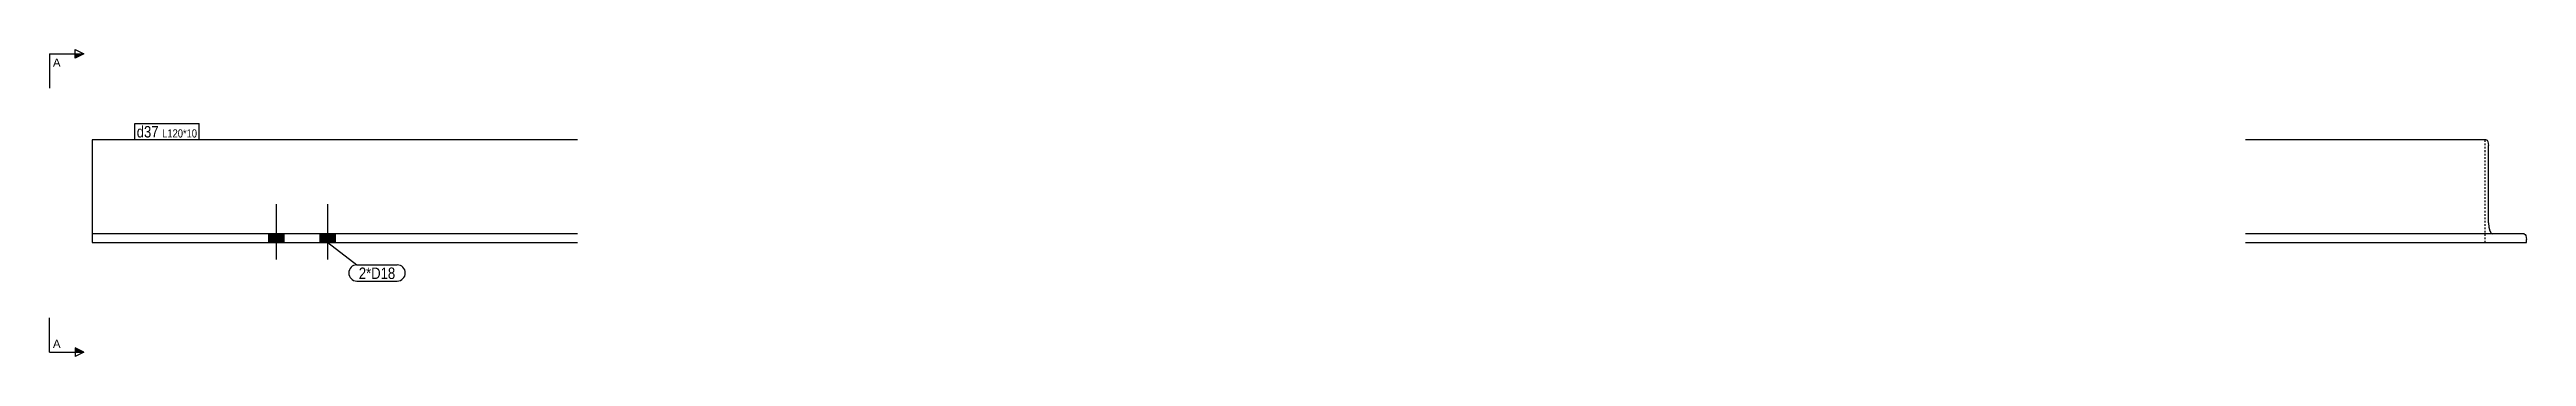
# Model space of a CAD drawing. Header units: millimetres. Extents: x 5 to 18098, y 5 to 371.
# Drawn here: x 15201 to 18098, y 12 to 371 of the extents above; entities that cross this region are included whole.
import ezdxf

# ---------------------------------------------------------------- set-up
doc = ezdxf.new("R2010")
doc.units = ezdxf.units.MM
doc.linetypes.add('DXK_LINE_DOT2', pattern=[3.9198, 1.9599, -1.9599])
doc.layers.add('STÅL', color=7, linetype='Continuous')
doc.layers.add('TEKST', color=7, linetype='Continuous')
doc.styles.add('Arial', font='ARIAL.TTF', dxfattribs={"height": 0.2})
doc.styles.add('Arial Narrow', font='ARIALN.TTF', dxfattribs={"height": 0.2})

msp = doc.modelspace()

# ---------------------------------------------------------------- hatches: boundary and pattern name
at = {"layer": 'STÅL', "linetype": 'Continuous'}
for points in [[(15457.3, 145.2), (15475.3, 145.2), (15475.3, 155.2), (15457.3, 155.2)], [(15517.3, 145.2), (15535.3, 145.2), (15535.3, 155.2), (15517.3, 155.2)]]:
    msp.add_hatch(color=3, dxfattribs=at).paths.add_polyline_path(points)
at = {"layer": 'TEKST', "linetype": 'Continuous'}
for points in [[(15230.9, 360.8), (15230.9, 365.8), (15240.9, 365.8)], [(15230.9, 17), (15230.9, 22), (15240.9, 17)]]:
    msp.add_hatch(color=30, dxfattribs=at).paths.add_polyline_path(points)

# ---------------------------------------------------------------- linework, layer by layer
at = {"layer": 'STÅL', "color": 2, "linetype": 'Continuous'}
for p, q in [((15250.9, 265.2), (15250.9, 145.2)), ((15818.3, 265.2), (15250.9, 265.2)), ((18051.2, 265.2), (17769.8, 265.2)), ((18051.2, 265.2), (18052.2, 264.7)), ((18052.2, 264.7), (18053, 263.3)), ((18053, 263.3), (18053.6, 261.1)), ((18053.6, 261.1), (18053.8, 258.7)), ((18053.8, 168.2), (18053.8, 258.7)), ((15818.3, 155.2), (15250.9, 155.2)), ((15250.9, 145.2), (15818.3, 145.2)), ((18095.6, 155.2), (17769.8, 155.2)), ((17769.8, 145.2), (18098.3, 145.2)), ((18053.8, 168.2), (18054.2, 163.2)), ((18054.2, 163.2), (18055.4, 159)), ((18055.4, 159), (18057.1, 156.1)), ((18057.1, 156.1), (18059.1, 155.2)), ((18095.6, 155.2), (18096.6, 154.7)), ((18096.6, 154.7), (18097.5, 153.3)), ((18097.5, 153.3), (18098.1, 151.1)), ((18098.1, 151.1), (18098.3, 148.7)), ((18098.3, 145.2), (18098.3, 148.7))]:
    msp.add_line(p, q, dxfattribs=at)
at = {"layer": 'STÅL', "color": 7, "linetype": 'DXK_LINE_DOT2'}
msp.add_line((18049.8, 145.2), (18049.8, 265.2), dxfattribs=at)
at = {"layer": 'STÅL', "color": 3, "linetype": 'Continuous'}
for p, q in [((15466.3, 125.2), (15466.3, 190.2)), ((15526.3, 125.2), (15526.3, 190.2)), ((15457.3, 145.2), (15457.3, 155.2)), ((15475.3, 145.2), (15475.3, 155.2)), ((15517.3, 145.2), (15517.3, 155.2)), ((15535.3, 145.2), (15535.3, 155.2))]:
    msp.add_line(p, q, dxfattribs=at)
at = {"layer": 'TEKST', "color": 30, "linetype": 'Continuous'}
for p, q in [((15230.9, 360.8), (15230.9, 370.8)), ((15230.9, 370.8), (15240.9, 365.8)), ((15240.9, 365.8), (15230.9, 360.8)), ((15240.9, 17), (15230.9, 22)), ((15230.9, 22), (15230.9, 12)), ((15240.9, 17), (15230.9, 12))]:
    msp.add_line(p, q, dxfattribs=at)

# ---------------------------------------------------------------- wipeouts: each hides what was drawn before it
at = {"color": 0, "linetype": 'Continuous'}
for points in [[(15213.8, 350.8), (15213.8, 360.8), (15204.9, 360.8), (15204.9, 350.8)], [(15213.8, 22), (15213.8, 32), (15204.9, 32), (15204.9, 22)]]:
    msp.add_wipeout(points, dxfattribs=at).dxf.layer = 'TEKST'
at = {"color": 0}
msp.add_wipeout([(15605.3, 102.6), (15605.3, 116.6), (15562.7, 116.6), (15562.7, 102.6)], dxfattribs=at).dxf.layer = 'TEKST'

# ---------------------------------------------------------------- next in the draw order: linework, layer by layer
at = {"layer": 'TEKST', "color": 30, "linetype": 'Continuous'}
for p, q in [((15200.9, 365.8), (15200.9, 325.8)), ((15200.9, 365.8), (15240.9, 365.8)), ((15200.9, 17), (15200.9, 57)), ((15200.9, 17), (15240.9, 17))]:
    msp.add_line(p, q, dxfattribs=at)

# ---------------------------------------------------------------- next in the draw order: texts
at = {"layer": 'TEKST', "color": 96, "linetype": 'Continuous', "style": 'Arial'}
for p in [(15204.9, 350.8), (15204.9, 22)]:
    msp.add_text('A', height=9.55, dxfattribs=at).set_placement(p)

# ---------------------------------------------------------------- next in the draw order: wipeouts: each hides what was drawn before it
at = {"color": 0}
for points in [[(15328.5, 268), (15328.5, 282), (15302.9, 282), (15302.9, 268)], [(15605.3, 102.6), (15605.3, 116.6), (15562.7, 116.6), (15562.7, 102.6)]]:
    msp.add_wipeout(points, dxfattribs=at).dxf.layer = 'TEKST'

# ---------------------------------------------------------------- next in the draw order: linework, layer by layer
at = {"layer": 'TEKST', "color": 7, "linetype": 'Continuous'}
for p, q in [((15526.3, 145.2), (15560.3, 119)), ((15560.3, 119), (15607.7, 119)), ((15560.3, 100.2), (15607.7, 100.2))]:
    msp.add_line(p, q, dxfattribs=at)
for centre, start, end in [((15560.3, 109.6), 90, 270), ((15607.7, 109.6), 270, 90)]:
    msp.add_arc(centre, 9.4, start, end, dxfattribs=at)

# ---------------------------------------------------------------- next in the draw order: texts
at = {"layer": 'TEKST', "color": 3, "style": 'Arial Narrow'}
msp.add_text('2*D18', height=13.36, dxfattribs=at).set_placement((15562.7, 102.6))

# ---------------------------------------------------------------- next in the draw order: wipeouts: each hides what was drawn before it
at = {"color": 0}
msp.add_wipeout([(15328.5, 268), (15328.5, 282), (15302.9, 282), (15302.9, 268)], dxfattribs=at).dxf.layer = 'TEKST'

# ---------------------------------------------------------------- next in the draw order: linework, layer by layer
at = {"layer": 'TEKST', "color": 7, "linetype": 'Continuous'}
msp.add_line((15300.5, 265.6), (15300.5, 284.4), dxfattribs=at)

# ---------------------------------------------------------------- next in the draw order: wipeouts: each hides what was drawn before it
at = {"color": 0}
msp.add_wipeout([(15373.5, 268), (15373.5, 278), (15332.7, 278), (15332.7, 268)], dxfattribs=at).dxf.layer = 'TEKST'

# ---------------------------------------------------------------- next in the draw order: wipeouts: each hides what was drawn before it
msp.add_wipeout([(15373.5, 268), (15373.5, 278), (15332.7, 278), (15332.7, 268)], dxfattribs=at).dxf.layer = 'TEKST'

# ---------------------------------------------------------------- next in the draw order: linework, layer by layer
at = {"layer": 'TEKST', "color": 7, "linetype": 'Continuous'}
for p, q in [((15300.5, 284.4), (15375.9, 284.4)), ((15300.5, 265.6), (15375.9, 265.6)), ((15375.9, 265.6), (15375.9, 284.4))]:
    msp.add_line(p, q, dxfattribs=at)

# ---------------------------------------------------------------- next in the draw order: texts
at = {"layer": 'TEKST', "color": 3, "style": 'Arial Narrow'}
for s, height, p in [('d37', 13.36, (15302.9, 268)), ('L120*10', 9.54, (15332.7, 268))]:
    msp.add_text(s, height=height, dxfattribs=at).set_placement(p)

doc.saveas('drawing.dxf')
